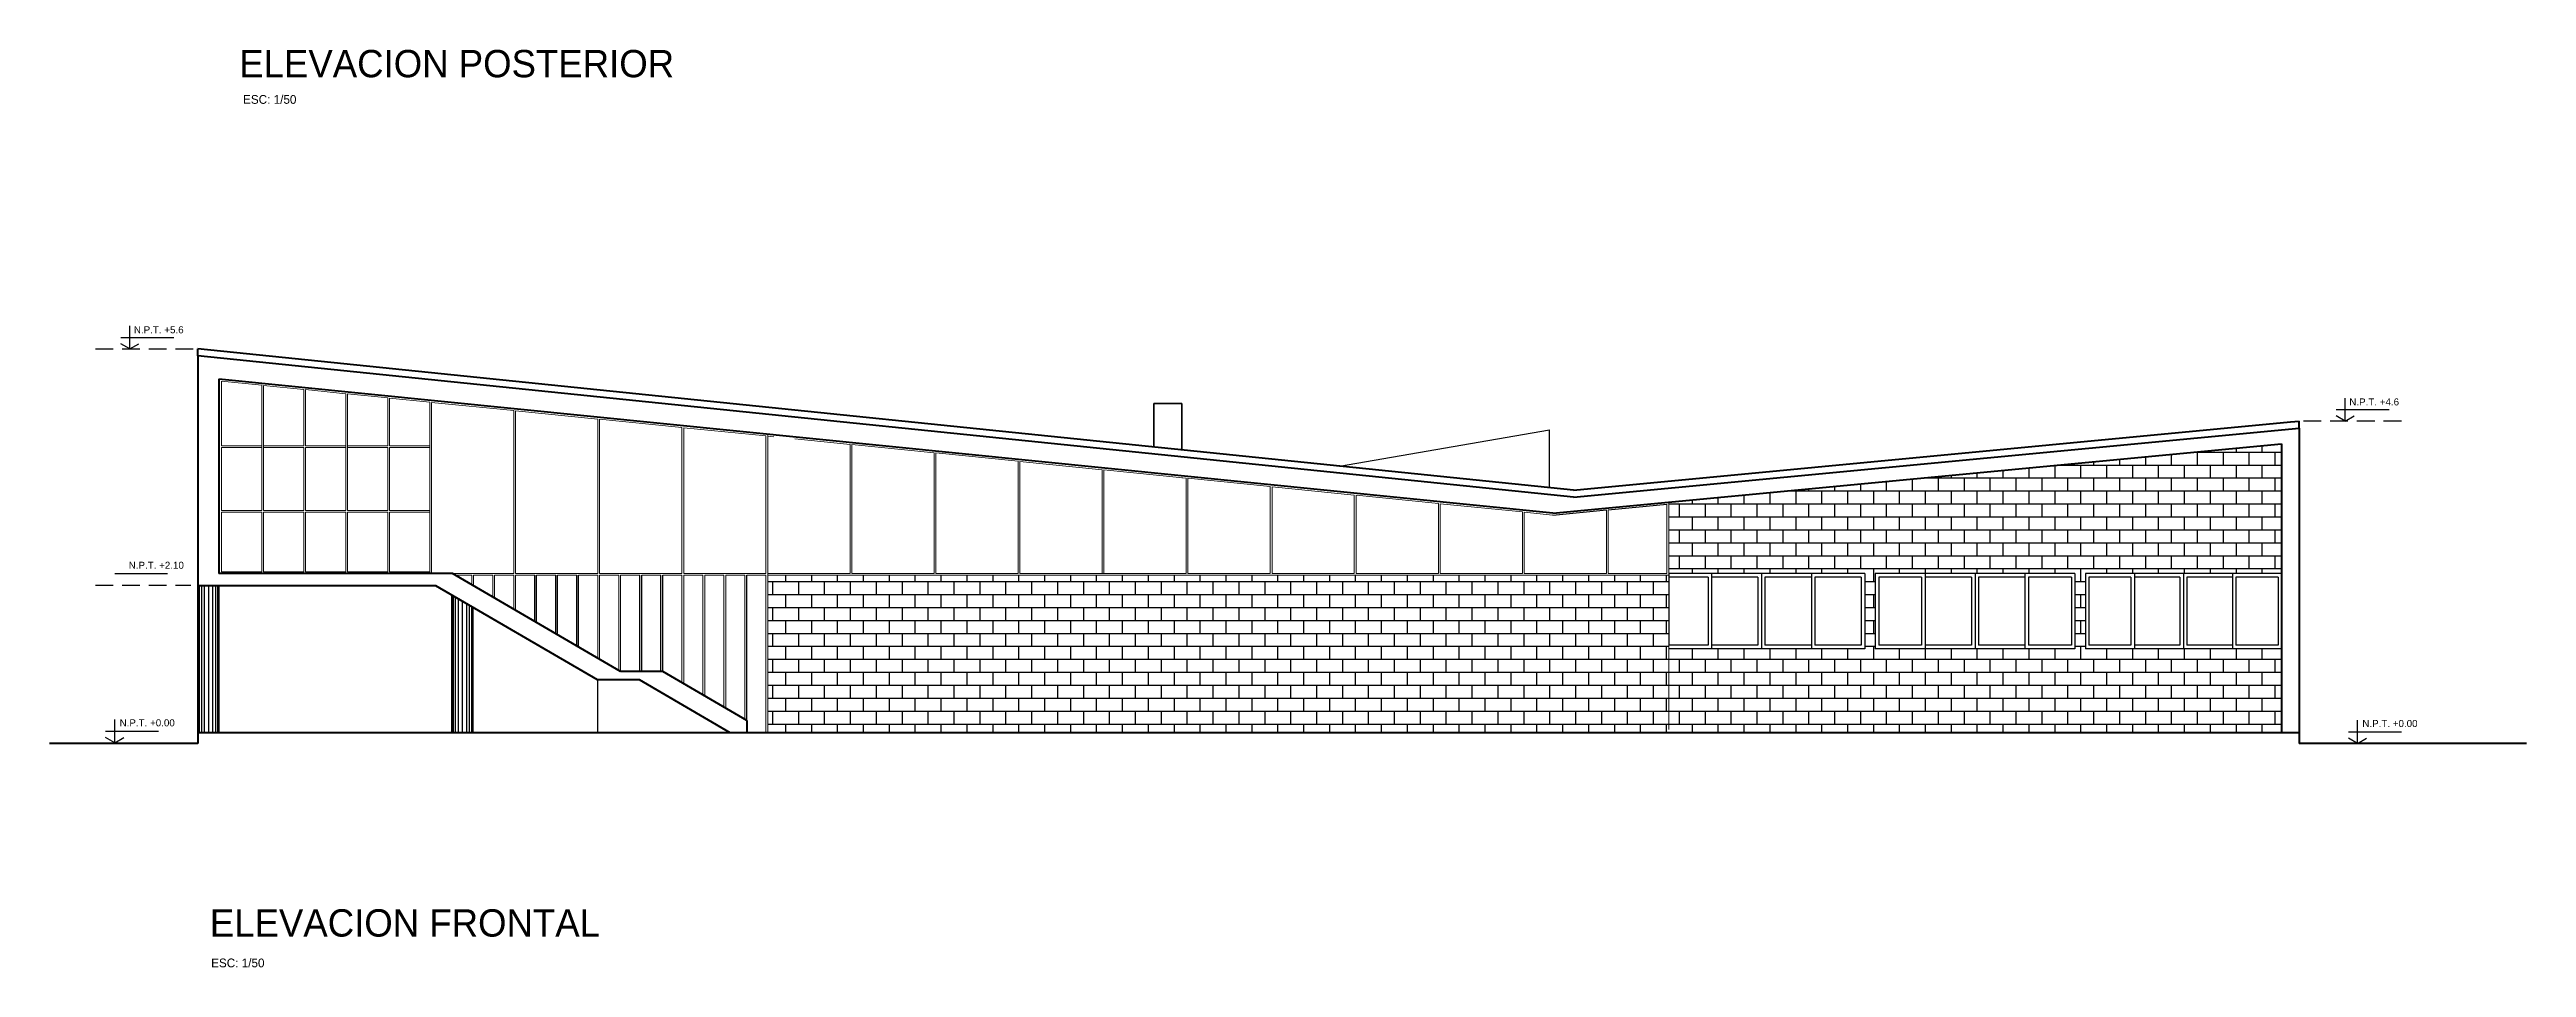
# Model space of a CAD drawing. Header units: millimetres. Extents: x 1110 to 1214, y 1038 to 1099.
# Drawn here: x 1110.34 to 1145.7, y 1038.25 to 1051.36 of the extents above; entities that cross this region are included whole.
import ezdxf

# ---------------------------------------------------------------- set-up
doc = ezdxf.new("R2010")
doc.units = ezdxf.units.MM
doc.linetypes.add('DASHED', pattern=[19.05, 12.7, -6.35])
for name, color, linetype, lineweight in [('ELEVACIONES', 140, 'Continuous', 30), ('muros', 150, 'Continuous', 70), ('TEXTOS', 251, 'Continuous', 60), ('VIDRIO', 8, 'Continuous', 0)]:
    doc.layers.add(name, color=color, linetype=linetype, lineweight=lineweight)
doc.layers.add('MUEBLES', color=253, linetype='Continuous')
doc.styles.add('DESCRIPCION', font='arial.ttf', dxfattribs={"height": 0.1})
doc.styles.get("Standard").update_dxf_attribs({"font": 'arial.ttf'})

msp = doc.modelspace()

# ---------------------------------------------------------------- texts
at = {"char_height": 0.1, "attachment_point": 1, "style": 'DESCRIPCION'}
for s, width, insert in [('N.P.T. +5.6', 1.04578, (1111.541, 1047.409)), ('N.P.T. +4.6', 1.01343, (1143.172, 1046.379)), ('N.P.T. +2.10', 0.7841, (1111.467, 1044.047))]:
    msp.add_mtext_dynamic_manual_height_columns(s, width=width, gutter_width=0.5, heights=[0], dxfattribs=dict(at, insert=insert))
at = {"layer": 'TEXTOS', "lineweight": 25, "ltscale": 0.75, "attachment_point": 1}
for s, insert, char_height, width in [('{\\fBankGothic Lt BT|b0|i0|c0|p34;ELEVACION POSTERIOR}', (1113.045, 1051.354), 0.39048, 10.33592), ('{\\fBankGothic Lt BT|b0|i0|c0|p34;ESC: 1/50}', (1113.1, 1050.71), 0.12494, 3.83763), ('{\\fBankGothic Lt BT|b0|i0|c0|p34;ELEVACION FRONTAL}', (1112.625, 1039.086), 0.39048, 10.68308), ('{\\fBankGothic Lt BT|b0|i0|c0|p34;ESC: 1/50}', (1112.644, 1038.382), 0.12494, 3.83763)]:
    msp.add_mtext(s, dxfattribs=dict(at, insert=insert, char_height=char_height, width=width))

# ---------------------------------------------------------------- blocks, each defined once
blk = doc.blocks.new('A$C5B13684F')
for p, q in [((0, 0.165), (0.756, 0.165)), ((0.129, 0), (0.129, 0.33))]:
    blk.add_line(p, q)
at = {"lineweight": 30}
for q in [(0, 0.074), (0.258, 0.074)]:
    blk.add_line((0.129, 0), q, dxfattribs=at)
at = {"insert": (0.199, 0.334), "char_height": 0.1, "attachment_point": 1, "style": 'DESCRIPCION'}
blk.add_mtext_dynamic_manual_height_columns('N.P.T. +0.00', width=0.7841, gutter_width=0.5, heights=[0], dxfattribs=at)

# ---------------------------------------------------------------- hatches: boundary and pattern name
h = msp.add_hatch()
h.set_pattern_fill('AR-B816', color=24, scale=0.00091)
h.set_pattern_definition([(0, (3.98026, 38.2125), (0, 0.184912), []), (90, (3.98026, 38.2125), (-0.184912, 0.184912), [0.184912, -0.184912])])
h.paths.add_polyline_path([(1133.454, 1043.854), (1128.754, 1043.854), (1127.754, 1043.854), (1126.504, 1043.854), (1120.591, 1043.854), (1120.591, 1041.604), (1142.204, 1041.604), (1142.204, 1042.804), (1139.404, 1042.804), (1139.404, 1043.879), (1142.204, 1043.879), (1142.204, 1045.73), (1133.454, 1044.897), (1133.454, 1043.879), (1136.254, 1043.879), (1136.254, 1042.804), (1133.454, 1042.804)])
h.paths.add_polyline_path([(1136.404, 1043.879), (1139.254, 1043.879), (1139.254, 1042.804), (1136.404, 1042.804)], flags=16)
h.paths.add_polyline_path([(1136.454, 1043.829), (1137.066, 1043.829), (1137.066, 1042.854), (1136.454, 1042.854)], flags=0)
h.paths.add_polyline_path([(1137.116, 1043.829), (1137.779, 1043.829), (1137.779, 1042.854), (1137.116, 1042.854)], flags=0)
h.paths.add_polyline_path([(1137.879, 1043.829), (1138.541, 1043.829), (1138.541, 1042.854), (1137.879, 1042.854)], flags=0)
h.paths.add_polyline_path([(1138.591, 1043.829), (1139.204, 1043.829), (1139.204, 1042.854), (1138.591, 1042.854)], flags=0)

# ---------------------------------------------------------------- linework, layer by layer
for p, q in [((1111.353, 1047.25), (1112.109, 1047.25)), ((1111.482, 1047.085), (1111.482, 1047.415)), ((1142.984, 1046.219), (1143.74, 1046.219)), ((1143.113, 1046.054), (1143.113, 1046.384)), ((1111.267, 1043.878), (1112.023, 1043.878))]:
    msp.add_line(p, q)
at = {"lineweight": 30}
for p, q in [((1111.482, 1047.085), (1111.353, 1047.16)), ((1111.482, 1047.085), (1111.611, 1047.16)), ((1143.113, 1046.054), (1142.984, 1046.129)), ((1143.113, 1046.054), (1143.242, 1046.129))]:
    msp.add_line(p, q, dxfattribs=at)
at = {"linetype": 'DASHED', "ltscale": 0.02}
for p, q in [((1110.992, 1047.085), (1112.454, 1047.085)), ((1143.915, 1046.054), (1142.454, 1046.054)), ((1110.992, 1043.714), (1112.354, 1043.714))]:
    msp.add_line(p, q, dxfattribs=at)
at = {"color": 0}
msp.add_line((1118.159, 1042.359), (1118.159, 1041.604), dxfattribs=at)
at = {"lineweight": 100}
for p, q in [((1142.454, 1041.604), (1112.454, 1041.604)), ((1112.454, 1041.604), (1112.454, 1041.454)), ((1142.454, 1041.604), (1142.454, 1041.454)), ((1112.454, 1041.454), (1110.337, 1041.454)), ((1145.701, 1041.454), (1142.454, 1041.454))]:
    msp.add_line(p, q, dxfattribs=at)
at = {"layer": 'ELEVACIONES', "lineweight": 35}
for p, q in [((1126.104, 1046.306), (1126.104, 1045.683)), ((1126.504, 1046.306), (1126.104, 1046.306)), ((1126.504, 1046.306), (1126.504, 1045.642))]:
    msp.add_line(p, q, dxfattribs=at)
at = {"layer": 'MUEBLES', "lineweight": 53}
for p, q in [((1112.454, 1046.985), (1112.454, 1043.704)), ((1112.754, 1046.654), (1112.754, 1043.879)), ((1131.8, 1044.739), (1112.754, 1046.654)), ((1131.8, 1044.739), (1142.204, 1045.73)), ((1142.204, 1045.73), (1142.204, 1041.604)), ((1142.454, 1045.954), (1142.454, 1041.604)), ((1115.853, 1043.704), (1112.454, 1043.704)), ((1116.091, 1043.879), (1112.754, 1043.879)), ((1118.159, 1042.359), (1115.853, 1043.704)), ((1118.49, 1042.479), (1116.091, 1043.879)), ((1118.759, 1042.359), (1118.159, 1042.359)), ((1119.091, 1042.479), (1118.49, 1042.479)), ((1120.053, 1041.604), (1118.759, 1042.359)), ((1120.291, 1041.779), (1119.091, 1042.479)), ((1120.291, 1041.779), (1120.291, 1041.604))]:
    msp.add_line(p, q, dxfattribs=at)
at = {"layer": 'MUEBLES'}
for p, q in [((1128.754, 1045.411), (1131.754, 1045.932)), ((1131.754, 1045.103), (1131.754, 1045.932)), ((1131.8, 1044.714), (1132.566, 1044.787)), ((1132.591, 1044.79), (1133.429, 1044.869)), ((1112.474, 1043.704), (1112.474, 1041.604)), ((1112.504, 1043.704), (1112.504, 1041.604)), ((1112.544, 1043.704), (1112.544, 1041.604)), ((1112.604, 1043.704), (1112.604, 1041.604)), ((1112.664, 1043.704), (1112.664, 1041.604)), ((1112.704, 1043.704), (1112.704, 1041.604)), ((1112.734, 1043.704), (1112.734, 1041.604)), ((1117.266, 1043.194), (1117.266, 1043.854)), ((1117.291, 1043.179), (1117.291, 1043.854)), ((1117.566, 1043.019), (1117.566, 1043.854)), ((1117.591, 1043.004), (1117.591, 1043.854)), ((1117.866, 1042.844), (1117.866, 1043.854)), ((1117.891, 1042.829), (1117.891, 1043.854)), ((1118.766, 1042.479), (1118.766, 1043.854)), ((1118.791, 1042.479), (1118.791, 1043.854)), ((1119.066, 1042.479), (1119.066, 1043.854)), ((1119.091, 1042.479), (1119.091, 1043.854)), ((1120.291, 1041.779), (1120.291, 1043.854)), ((1136.254, 1043.879), (1133.454, 1043.879)), ((1133.454, 1043.879), (1133.454, 1042.854)), ((1134.016, 1043.829), (1133.454, 1043.829)), ((1134.016, 1043.829), (1134.016, 1042.854)), ((1134.066, 1043.879), (1134.066, 1042.804)), ((1134.729, 1043.829), (1134.066, 1043.829)), ((1134.729, 1043.829), (1134.729, 1042.854)), ((1134.779, 1043.879), (1134.779, 1042.804)), ((1134.829, 1043.829), (1134.829, 1042.854)), ((1135.491, 1043.829), (1134.829, 1043.829)), ((1135.491, 1043.879), (1135.491, 1042.804)), ((1136.204, 1043.829), (1135.541, 1043.829)), ((1135.541, 1043.829), (1135.541, 1042.854)), ((1136.204, 1043.829), (1136.204, 1042.854)), ((1136.254, 1043.879), (1136.254, 1042.804)), ((1139.254, 1043.879), (1136.404, 1043.879)), ((1136.404, 1043.879), (1136.404, 1042.804)), ((1137.066, 1043.829), (1136.454, 1043.829)), ((1136.454, 1043.829), (1136.454, 1042.854)), ((1137.066, 1043.829), (1137.066, 1042.854)), ((1137.116, 1043.879), (1137.116, 1042.804)), ((1137.779, 1043.829), (1137.116, 1043.829)), ((1137.779, 1043.829), (1137.779, 1042.854)), ((1137.829, 1043.879), (1137.829, 1042.804)), ((1138.541, 1043.829), (1137.879, 1043.829)), ((1137.879, 1043.829), (1137.879, 1042.854)), ((1138.541, 1043.879), (1138.541, 1042.804)), ((1139.204, 1043.829), (1138.591, 1043.829)), ((1138.591, 1043.829), (1138.591, 1042.854)), ((1139.204, 1043.829), (1139.204, 1042.854)), ((1139.254, 1043.879), (1139.254, 1042.804)), ((1142.204, 1043.879), (1139.404, 1043.879)), ((1139.404, 1043.879), (1139.404, 1042.804)), ((1140.054, 1043.829), (1139.454, 1043.829)), ((1139.454, 1043.829), (1139.454, 1042.854)), ((1140.054, 1043.829), (1140.054, 1042.854)), ((1140.104, 1043.879), (1140.104, 1042.804)), ((1140.754, 1043.829), (1140.104, 1043.829)), ((1140.754, 1043.829), (1140.754, 1042.854)), ((1140.804, 1043.879), (1140.804, 1042.804)), ((1141.504, 1043.829), (1140.854, 1043.829)), ((1140.854, 1043.829), (1140.854, 1042.854)), ((1141.504, 1043.879), (1141.504, 1042.804)), ((1142.154, 1043.829), (1141.554, 1043.829)), ((1141.554, 1043.829), (1141.554, 1042.854)), ((1142.154, 1043.829), (1142.154, 1042.854)), ((1116.099, 1043.561), (1116.099, 1041.604)), ((1116.129, 1043.544), (1116.129, 1041.604)), ((1116.169, 1043.52), (1116.169, 1041.604)), ((1116.229, 1043.485), (1116.229, 1041.604)), ((1116.289, 1043.45), (1116.289, 1041.604)), ((1116.329, 1043.427), (1116.329, 1041.604)), ((1116.359, 1043.409), (1116.359, 1041.604)), ((1134.016, 1042.854), (1133.454, 1042.854)), ((1136.254, 1042.804), (1133.454, 1042.804)), ((1134.729, 1042.854), (1134.066, 1042.854)), ((1135.491, 1042.854), (1134.829, 1042.854)), ((1136.204, 1042.854), (1135.541, 1042.854)), ((1139.254, 1042.804), (1136.404, 1042.804)), ((1137.066, 1042.854), (1136.454, 1042.854)), ((1137.779, 1042.854), (1137.116, 1042.854)), ((1138.541, 1042.854), (1137.879, 1042.854)), ((1139.204, 1042.854), (1138.591, 1042.854)), ((1142.204, 1042.804), (1139.404, 1042.804)), ((1140.054, 1042.854), (1139.454, 1042.854)), ((1140.754, 1042.854), (1140.104, 1042.854)), ((1141.504, 1042.854), (1140.854, 1042.854)), ((1142.154, 1042.854), (1141.554, 1042.854))]:
    msp.add_line(p, q, dxfattribs=at)
at = {"layer": 'MUEBLES', "lineweight": 35}
for p, q in [((1112.454, 1043.704), (1112.454, 1041.604)), ((1112.754, 1043.704), (1112.754, 1041.604)), ((1116.079, 1043.573), (1116.079, 1041.604)), ((1116.379, 1043.398), (1116.379, 1041.604))]:
    msp.add_line(p, q, dxfattribs=at)
at = {"layer": 'muros', "color": 5}
for p, q in [((1132.094, 1045.068), (1112.454, 1047.085)), ((1112.454, 1046.985), (1112.454, 1047.085)), ((1132.093, 1044.967), (1112.454, 1046.985)), ((1132.093, 1044.967), (1142.454, 1045.954)), ((1132.094, 1045.068), (1142.334, 1046.043)), ((1142.334, 1046.043), (1142.454, 1046.054)), ((1142.454, 1045.954), (1142.454, 1046.054))]:
    msp.add_line(p, q, dxfattribs=at)
at = {"layer": 'VIDRIO'}
for p, q in [((1113.366, 1046.567), (1112.791, 1046.625)), ((1112.791, 1045.704), (1112.791, 1046.625)), ((1113.366, 1045.679), (1113.366, 1046.567)), ((1113.966, 1046.507), (1113.391, 1046.565)), ((1113.391, 1045.679), (1113.391, 1046.565)), ((1113.966, 1045.704), (1113.966, 1046.507)), ((1114.566, 1046.446), (1113.991, 1046.504)), ((1113.991, 1045.704), (1113.991, 1046.504)), ((1114.566, 1045.679), (1114.566, 1046.446)), ((1115.166, 1046.386), (1114.591, 1046.444)), ((1114.591, 1045.679), (1114.591, 1046.444)), ((1115.166, 1045.704), (1115.166, 1046.386)), ((1115.766, 1046.326), (1115.191, 1046.384)), ((1115.191, 1045.704), (1115.191, 1046.384)), ((1115.766, 1043.879), (1115.766, 1046.326)), ((1115.766, 1046.292), (1115.766, 1046.326)), ((1115.766, 1045.092), (1115.766, 1046.267)), ((1115.766, 1043.879), (1115.766, 1046.085)), ((1116.966, 1046.205), (1115.791, 1046.323)), ((1115.791, 1043.879), (1115.791, 1046.323)), ((1115.791, 1043.879), (1115.791, 1046.323)), ((1115.791, 1043.879), (1115.791, 1046.082)), ((1116.966, 1043.879), (1116.966, 1046.205)), ((1118.166, 1046.085), (1116.991, 1046.203)), ((1116.991, 1043.879), (1116.991, 1046.203)), ((1118.166, 1043.879), (1118.166, 1046.085)), ((1119.366, 1045.964), (1118.191, 1046.082)), ((1118.191, 1043.879), (1118.191, 1046.082)), ((1119.366, 1043.879), (1119.366, 1045.964)), ((1120.566, 1045.843), (1119.391, 1045.961)), ((1119.391, 1043.879), (1119.391, 1045.961)), ((1120.566, 1043.879), (1120.566, 1045.843)), ((1120.566, 1043.879), (1120.566, 1045.843)), ((1120.591, 1041.604), (1120.591, 1045.866)), ((1120.591, 1043.879), (1120.591, 1045.866)), ((1120.679, 1045.832), (1120.591, 1045.841)), ((1121.766, 1045.723), (1120.979, 1045.802)), ((1113.366, 1045.704), (1112.791, 1045.704)), ((1113.366, 1045.679), (1112.791, 1045.679)), ((1112.791, 1044.779), (1112.791, 1045.679)), ((1113.366, 1044.779), (1113.366, 1045.679)), ((1113.966, 1045.704), (1113.391, 1045.704)), ((1113.966, 1045.679), (1113.391, 1045.679)), ((1113.391, 1044.779), (1113.391, 1045.679)), ((1113.966, 1044.779), (1113.966, 1045.679)), ((1114.566, 1045.704), (1113.991, 1045.704)), ((1114.566, 1045.679), (1113.991, 1045.679)), ((1113.991, 1044.779), (1113.991, 1045.679)), ((1114.566, 1044.779), (1114.566, 1045.679)), ((1115.166, 1045.704), (1114.591, 1045.704)), ((1115.166, 1045.679), (1114.591, 1045.679)), ((1114.591, 1044.779), (1114.591, 1045.679)), ((1115.166, 1044.779), (1115.166, 1045.679)), ((1115.766, 1045.704), (1115.191, 1045.704)), ((1115.766, 1045.679), (1115.191, 1045.679)), ((1115.191, 1044.779), (1115.191, 1045.679)), ((1121.766, 1043.879), (1121.766, 1045.723)), ((1122.966, 1045.602), (1121.791, 1045.72)), ((1121.791, 1043.879), (1121.791, 1045.72)), ((1122.966, 1043.879), (1122.966, 1045.602)), ((1124.166, 1045.482), (1122.991, 1045.6)), ((1122.991, 1043.879), (1122.991, 1045.6)), ((1124.166, 1043.879), (1124.166, 1045.482)), ((1124.166, 1043.879), (1124.166, 1045.482)), ((1125.366, 1045.361), (1124.191, 1045.479)), ((1124.191, 1043.879), (1124.191, 1045.479)), ((1124.191, 1043.879), (1124.191, 1045.479)), ((1115.766, 1043.904), (1115.766, 1045.067)), ((1125.366, 1043.879), (1125.366, 1045.361)), ((1126.566, 1045.24), (1125.391, 1045.358)), ((1125.391, 1043.879), (1125.391, 1045.358)), ((1126.566, 1045.24), (1126.504, 1045.247)), ((1126.566, 1043.879), (1126.566, 1045.24)), ((1127.766, 1045.12), (1126.591, 1045.238)), ((1126.591, 1043.879), (1126.591, 1045.238)), ((1127.766, 1043.879), (1127.766, 1045.12)), ((1127.766, 1043.879), (1127.766, 1045.12)), ((1127.766, 1043.879), (1127.766, 1045.12)), ((1128.966, 1044.999), (1127.791, 1045.117)), ((1127.791, 1043.879), (1127.791, 1045.117)), ((1127.791, 1043.879), (1127.791, 1045.117)), ((1127.791, 1043.879), (1127.791, 1045.117)), ((1113.366, 1044.779), (1112.791, 1044.779)), ((1113.366, 1044.754), (1112.791, 1044.754)), ((1112.791, 1043.904), (1112.791, 1044.754)), ((1113.366, 1043.904), (1113.366, 1044.754)), ((1113.966, 1044.779), (1113.391, 1044.779)), ((1113.966, 1044.754), (1113.391, 1044.754)), ((1113.391, 1043.904), (1113.391, 1044.754)), ((1113.966, 1043.904), (1113.966, 1044.754)), ((1114.566, 1044.779), (1113.991, 1044.779)), ((1114.566, 1044.754), (1113.991, 1044.754)), ((1113.991, 1043.904), (1113.991, 1044.754)), ((1114.566, 1043.904), (1114.566, 1044.754)), ((1115.166, 1044.779), (1114.591, 1044.779)), ((1115.166, 1044.754), (1114.591, 1044.754)), ((1114.591, 1043.904), (1114.591, 1044.754)), ((1115.166, 1043.904), (1115.166, 1044.754)), ((1115.766, 1044.779), (1115.191, 1044.779)), ((1115.766, 1044.754), (1115.191, 1044.754)), ((1115.191, 1043.904), (1115.191, 1044.754)), ((1128.966, 1043.879), (1128.966, 1044.999)), ((1128.966, 1043.879), (1128.966, 1044.999)), ((1130.166, 1044.878), (1128.991, 1044.997)), ((1128.991, 1043.879), (1128.991, 1044.997)), ((1128.991, 1043.879), (1128.991, 1044.997)), ((1130.166, 1043.879), (1130.166, 1044.878)), ((1131.366, 1044.758), (1130.191, 1044.876)), ((1130.191, 1043.879), (1130.191, 1044.876)), ((1131.366, 1043.879), (1131.366, 1044.758)), ((1131.8, 1044.714), (1131.391, 1044.755)), ((1131.391, 1043.879), (1131.391, 1044.755)), ((1132.566, 1043.879), (1132.566, 1044.787)), ((1132.566, 1043.879), (1132.566, 1044.787)), ((1132.591, 1043.879), (1132.591, 1044.79)), ((1132.591, 1043.879), (1132.591, 1044.79)), ((1133.429, 1044.869), (1133.429, 1043.879)), ((1133.454, 1044.897), (1133.454, 1041.654)), ((1113.366, 1043.904), (1112.791, 1043.904)), ((1113.966, 1043.904), (1113.391, 1043.904)), ((1114.566, 1043.904), (1113.991, 1043.904)), ((1115.166, 1043.904), (1114.591, 1043.904)), ((1115.766, 1043.904), (1115.191, 1043.904)), ((1116.966, 1043.879), (1116.091, 1043.879)), ((1116.366, 1043.854), (1116.134, 1043.854)), ((1116.366, 1043.719), (1116.366, 1043.854)), ((1116.666, 1043.854), (1116.391, 1043.854)), ((1116.391, 1043.704), (1116.391, 1043.854)), ((1116.666, 1043.544), (1116.666, 1043.854)), ((1116.691, 1043.529), (1116.691, 1043.854)), ((1116.966, 1043.854), (1116.691, 1043.854)), ((1116.966, 1043.369), (1116.966, 1043.854)), ((1118.166, 1043.879), (1116.991, 1043.879)), ((1116.991, 1043.354), (1116.991, 1043.854)), ((1117.266, 1043.854), (1116.991, 1043.854)), ((1117.566, 1043.854), (1117.291, 1043.854)), ((1117.866, 1043.854), (1117.591, 1043.854)), ((1118.166, 1043.854), (1117.891, 1043.854)), ((1118.166, 1042.669), (1118.166, 1043.854)), ((1119.366, 1043.879), (1118.191, 1043.879)), ((1118.191, 1042.654), (1118.191, 1043.854)), ((1118.466, 1043.854), (1118.191, 1043.854)), ((1118.466, 1042.494), (1118.466, 1043.854)), ((1118.491, 1042.479), (1118.491, 1043.854)), ((1118.766, 1043.854), (1118.491, 1043.854)), ((1119.066, 1043.854), (1118.791, 1043.854)), ((1119.366, 1043.854), (1119.091, 1043.854)), ((1119.366, 1042.319), (1119.366, 1043.854)), ((1120.566, 1043.879), (1119.391, 1043.879)), ((1119.391, 1042.304), (1119.391, 1043.854)), ((1119.666, 1043.854), (1119.391, 1043.854)), ((1119.666, 1042.144), (1119.666, 1043.854)), ((1119.691, 1042.129), (1119.691, 1043.854)), ((1119.966, 1043.854), (1119.691, 1043.854)), ((1119.966, 1041.969), (1119.966, 1043.854)), ((1119.991, 1041.954), (1119.991, 1043.854)), ((1120.266, 1043.854), (1119.991, 1043.854)), ((1120.266, 1041.794), (1120.266, 1043.854)), ((1120.566, 1043.854), (1120.291, 1043.854)), ((1120.566, 1041.604), (1120.566, 1043.854)), ((1120.591, 1043.879), (1121.766, 1043.879)), ((1120.591, 1043.854), (1126.504, 1043.854)), ((1121.791, 1043.879), (1122.966, 1043.879)), ((1122.991, 1043.879), (1124.166, 1043.879)), ((1124.191, 1043.879), (1125.366, 1043.879)), ((1125.366, 1043.879), (1126.566, 1043.879)), ((1126.504, 1043.879), (1126.566, 1043.879)), ((1126.504, 1043.854), (1127.754, 1043.854)), ((1126.591, 1043.879), (1127.766, 1043.879)), ((1127.754, 1043.854), (1128.754, 1043.854)), ((1127.791, 1043.879), (1128.966, 1043.879)), ((1128.754, 1043.854), (1133.454, 1043.854)), ((1128.991, 1043.879), (1130.166, 1043.879)), ((1130.191, 1043.879), (1131.366, 1043.879)), ((1131.391, 1043.879), (1132.566, 1043.879)), ((1131.954, 1043.879), (1132.566, 1043.879)), ((1132.591, 1043.879), (1133.429, 1043.879))]:
    msp.add_line(p, q, dxfattribs=at)

# ---------------------------------------------------------------- block references
at = {"color": 4}
for p in [(1111.138, 1041.464), (1143.159, 1041.454)]:
    msp.add_blockref('A$C5B13684F', p, dxfattribs=at)

msp.set_redraw_order([(e.dxf.handle, doc.entitydb.next_handle()) for e in msp.query("TEXT MTEXT ATTDEF DIMENSION ARC_DIMENSION")])  # texts and dimensions are drawn at this point

doc.saveas('drawing.dxf')
